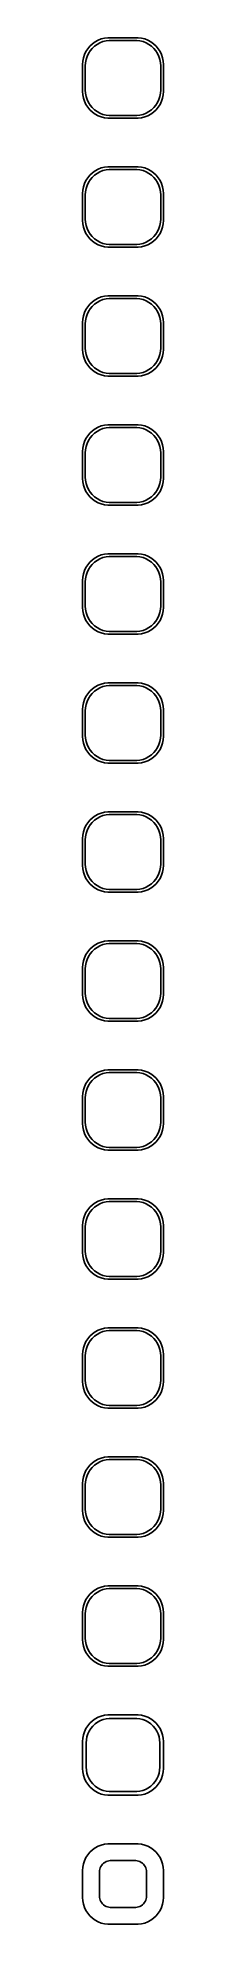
# Model space of a CAD drawing. Header units: metres. Extents: x -8 to 8, y 353 to 703.
import ezdxf

# ---------------------------------------------------------------- set-up
doc = ezdxf.new("R2010")
doc.units = ezdxf.units.M

msp = doc.modelspace()

# ---------------------------------------------------------------- linework, layer by layer
for p, q in [((-5.68712, 702.353), (-6.14484, 701.923)), ((-5.17912, 702.722), (-5.68712, 702.353)), ((-5.27776, 701.91), (-4.79517, 702.261)), ((-4.62889, 703.024), (-5.17912, 702.722)), ((-4.79517, 702.261), (-4.27245, 702.548)), ((-4.04507, 703.255), (-4.62889, 703.024)), ((-4.27245, 702.548), (-3.71782, 702.768)), ((-3.4369, 703.411), (-4.04507, 703.255)), ((-3.71782, 702.768), (-3.14006, 702.916)), ((-2.81395, 703.49), (-3.4369, 703.411)), ((-3.14006, 702.916), (-2.54825, 702.991)), ((2.81395, 703.49), (-2.81395, 703.49)), ((-2.54825, 702.991), (2.54825, 702.991)), ((2.54825, 702.991), (3.14006, 702.916)), ((3.4369, 703.411), (2.81395, 703.49)), ((3.14006, 702.916), (3.71782, 702.768)), ((4.04507, 703.255), (3.4369, 703.411)), ((3.71782, 702.768), (4.27245, 702.548)), ((4.62889, 703.024), (4.04507, 703.255)), ((4.27245, 702.548), (4.79517, 702.261)), ((5.17912, 702.722), (4.62889, 703.024)), ((4.79517, 702.261), (5.27776, 701.91)), ((5.68712, 702.353), (5.17912, 702.722)), ((6.14484, 701.923), (5.68712, 702.353)), ((-7.46057, 699.127), (-7.5, 698.5)), ((-7.5, 698.5), (-7.5, 693.5)), ((-7.34291, 699.743), (-7.46057, 699.127)), ((-7.14888, 700.341), (-7.34291, 699.743)), ((-6.88153, 700.909), (-7.14888, 700.341)), ((-7, 698.25), (-6.96254, 698.845)), ((-6.96254, 698.845), (-6.85077, 699.431)), ((-6.54507, 701.439), (-6.88153, 700.909)), ((-6.85077, 699.431), (-6.66643, 699.999)), ((-6.66643, 699.999), (-6.41245, 700.538)), ((-6.14484, 701.923), (-6.54507, 701.439)), ((-6.41245, 700.538), (-6.09282, 701.042)), ((-6.09282, 701.042), (-5.7126, 701.502)), ((-5.7126, 701.502), (-5.27776, 701.91)), ((5.27776, 701.91), (5.7126, 701.502)), ((5.7126, 701.502), (6.09282, 701.042)), ((6.09282, 701.042), (6.41245, 700.538)), ((6.54507, 701.439), (6.14484, 701.923)), ((6.41245, 700.538), (6.66643, 699.999)), ((6.88153, 700.909), (6.54507, 701.439)), ((6.66643, 699.999), (6.85077, 699.431)), ((6.85077, 699.431), (6.96254, 698.845)), ((7.14888, 700.341), (6.88153, 700.909)), ((6.96254, 698.845), (7, 698.25)), ((7.34291, 699.743), (7.14888, 700.341)), ((7.46057, 699.127), (7.34291, 699.743)), ((7.5, 698.5), (7.46057, 699.127)), ((7.5, 693.5), (7.5, 698.5)), ((-7, 693.75), (-7, 698.25)), ((7, 698.25), (7, 693.75)), ((-7.5, 693.5), (-7.46057, 692.873)), ((-7.46057, 692.873), (-7.34291, 692.257)), ((-7.34291, 692.257), (-7.14888, 691.659)), ((-7.14888, 691.659), (-6.88153, 691.091)), ((-6.96254, 693.155), (-7, 693.75)), ((-6.85077, 692.569), (-6.96254, 693.155)), ((-6.66643, 692.001), (-6.85077, 692.569)), ((-6.41245, 691.462), (-6.66643, 692.001)), ((-6.09282, 690.958), (-6.41245, 691.462)), ((6.41245, 691.462), (6.09282, 690.958)), ((6.66643, 692.001), (6.41245, 691.462)), ((6.85077, 692.569), (6.66643, 692.001)), ((6.96254, 693.155), (6.85077, 692.569)), ((6.88153, 691.091), (7.14888, 691.659)), ((7, 693.75), (6.96254, 693.155)), ((7.14888, 691.659), (7.34291, 692.257)), ((7.34291, 692.257), (7.46057, 692.873)), ((7.46057, 692.873), (7.5, 693.5)), ((-6.88153, 691.091), (-6.54507, 690.561)), ((-6.54507, 690.561), (-6.14484, 690.077)), ((-6.14484, 690.077), (-5.68712, 689.647)), ((-5.7126, 690.498), (-6.09282, 690.958)), ((-5.27776, 690.09), (-5.7126, 690.498)), ((-5.68712, 689.647), (-5.17912, 689.278)), ((-4.79517, 689.739), (-5.27776, 690.09)), ((-5.17912, 689.278), (-4.62889, 688.976)), ((-4.27245, 689.452), (-4.79517, 689.739)), ((-4.62889, 688.976), (-4.04507, 688.745)), ((-3.71782, 689.232), (-4.27245, 689.452)), ((-4.04507, 688.745), (-3.4369, 688.589)), ((-3.14006, 689.084), (-3.71782, 689.232)), ((-3.4369, 688.589), (-2.81395, 688.51)), ((-2.54825, 689.009), (-3.14006, 689.084)), ((-2.81395, 688.51), (2.81395, 688.51)), ((2.54825, 689.009), (-2.54825, 689.009)), ((3.14006, 689.084), (2.54825, 689.009)), ((2.81395, 688.51), (3.4369, 688.589)), ((3.71782, 689.232), (3.14006, 689.084)), ((3.4369, 688.589), (4.04507, 688.745)), ((4.27245, 689.452), (3.71782, 689.232)), ((4.04507, 688.745), (4.62889, 688.976)), ((4.79517, 689.739), (4.27245, 689.452)), ((4.62889, 688.976), (5.17912, 689.278)), ((5.27776, 690.09), (4.79517, 689.739)), ((5.17912, 689.278), (5.68712, 689.647)), ((5.7126, 690.498), (5.27776, 690.09)), ((5.68712, 689.647), (6.14484, 690.077)), ((6.09282, 690.958), (5.7126, 690.498)), ((6.14484, 690.077), (6.54507, 690.561)), ((6.54507, 690.561), (6.88153, 691.091)), ((-6.54507, 677.439), (-6.88153, 676.909)), ((-6.14484, 677.923), (-6.54507, 677.439)), ((-5.68712, 678.353), (-6.14484, 677.923)), ((-6.09282, 677.042), (-5.7126, 677.502)), ((-5.7126, 677.502), (-5.27776, 677.91)), ((-5.17912, 678.722), (-5.68712, 678.353)), ((-5.27776, 677.91), (-4.79517, 678.261)), ((-4.62889, 679.024), (-5.17912, 678.722)), ((-4.79517, 678.261), (-4.27245, 678.548)), ((-4.04507, 679.255), (-4.62889, 679.024)), ((-4.27245, 678.548), (-3.71782, 678.768)), ((-3.4369, 679.411), (-4.04507, 679.255)), ((-3.71782, 678.768), (-3.14006, 678.916)), ((-2.81395, 679.49), (-3.4369, 679.411)), ((-3.14006, 678.916), (-2.54825, 678.991)), ((2.81395, 679.49), (-2.81395, 679.49)), ((-2.54825, 678.991), (2.54825, 678.991)), ((2.54825, 678.991), (3.14006, 678.916)), ((3.4369, 679.411), (2.81395, 679.49)), ((3.14006, 678.916), (3.71782, 678.768)), ((4.04507, 679.255), (3.4369, 679.411)), ((3.71782, 678.768), (4.27245, 678.548)), ((4.62889, 679.024), (4.04507, 679.255)), ((4.27245, 678.548), (4.79517, 678.261)), ((5.17912, 678.722), (4.62889, 679.024)), ((4.79517, 678.261), (5.27776, 677.91)), ((5.68712, 678.353), (5.17912, 678.722)), ((5.27776, 677.91), (5.7126, 677.502)), ((6.14484, 677.923), (5.68712, 678.353)), ((5.7126, 677.502), (6.09282, 677.042)), ((6.54507, 677.439), (6.14484, 677.923)), ((6.88153, 676.909), (6.54507, 677.439)), ((-7.46057, 675.127), (-7.5, 674.5)), ((-7.5, 674.5), (-7.5, 669.5)), ((-7.34291, 675.743), (-7.46057, 675.127)), ((-7.14888, 676.341), (-7.34291, 675.743)), ((-6.88153, 676.909), (-7.14888, 676.341)), ((-7, 674.25), (-6.96254, 674.845)), ((-7, 669.75), (-7, 674.25)), ((-6.96254, 674.845), (-6.85077, 675.431)), ((-6.85077, 675.431), (-6.66643, 675.999)), ((-6.66643, 675.999), (-6.41245, 676.538)), ((-6.41245, 676.538), (-6.09282, 677.042)), ((6.09282, 677.042), (6.41245, 676.538)), ((6.41245, 676.538), (6.66643, 675.999)), ((6.66643, 675.999), (6.85077, 675.431)), ((6.85077, 675.431), (6.96254, 674.845)), ((7.14888, 676.341), (6.88153, 676.909)), ((6.96254, 674.845), (7, 674.25)), ((7, 674.25), (7, 669.75)), ((7.34291, 675.743), (7.14888, 676.341)), ((7.46057, 675.127), (7.34291, 675.743)), ((7.5, 674.5), (7.46057, 675.127)), ((7.5, 669.5), (7.5, 674.5)), ((-7.5, 669.5), (-7.46057, 668.873)), ((-7.46057, 668.873), (-7.34291, 668.257)), ((-7.34291, 668.257), (-7.14888, 667.659)), ((-7.14888, 667.659), (-6.88153, 667.091)), ((-6.96254, 669.155), (-7, 669.75)), ((-6.85077, 668.569), (-6.96254, 669.155)), ((-6.88153, 667.091), (-6.54507, 666.561)), ((-6.66643, 668.001), (-6.85077, 668.569)), ((-6.41245, 667.462), (-6.66643, 668.001)), ((-6.09282, 666.958), (-6.41245, 667.462)), ((-5.7126, 666.498), (-6.09282, 666.958)), ((6.09282, 666.958), (5.7126, 666.498)), ((6.41245, 667.462), (6.09282, 666.958)), ((6.66643, 668.001), (6.41245, 667.462)), ((6.54507, 666.561), (6.88153, 667.091)), ((6.85077, 668.569), (6.66643, 668.001)), ((6.96254, 669.155), (6.85077, 668.569)), ((6.88153, 667.091), (7.14888, 667.659)), ((7, 669.75), (6.96254, 669.155)), ((7.14888, 667.659), (7.34291, 668.257)), ((7.34291, 668.257), (7.46057, 668.873)), ((7.46057, 668.873), (7.5, 669.5)), ((-6.54507, 666.561), (-6.14484, 666.077)), ((-6.14484, 666.077), (-5.68712, 665.647)), ((-5.27776, 666.09), (-5.7126, 666.498)), ((-5.68712, 665.647), (-5.17912, 665.278)), ((-4.79517, 665.739), (-5.27776, 666.09)), ((-5.17912, 665.278), (-4.62889, 664.976)), ((-4.27245, 665.452), (-4.79517, 665.739)), ((-4.62889, 664.976), (-4.04507, 664.745)), ((-3.71782, 665.232), (-4.27245, 665.452)), ((-4.04507, 664.745), (-3.4369, 664.589)), ((-3.14006, 665.084), (-3.71782, 665.232)), ((-3.4369, 664.589), (-2.81395, 664.51)), ((-2.54825, 665.009), (-3.14006, 665.084)), ((-2.81395, 664.51), (2.81395, 664.51)), ((2.54825, 665.009), (-2.54825, 665.009)), ((3.14006, 665.084), (2.54825, 665.009)), ((2.81395, 664.51), (3.4369, 664.589)), ((3.71782, 665.232), (3.14006, 665.084)), ((3.4369, 664.589), (4.04507, 664.745)), ((4.27245, 665.452), (3.71782, 665.232)), ((4.04507, 664.745), (4.62889, 664.976)), ((4.79517, 665.739), (4.27245, 665.452)), ((4.62889, 664.976), (5.17912, 665.278)), ((5.27776, 666.09), (4.79517, 665.739)), ((5.17912, 665.278), (5.68712, 665.647)), ((5.7126, 666.498), (5.27776, 666.09)), ((5.68712, 665.647), (6.14484, 666.077)), ((6.14484, 666.077), (6.54507, 666.561)), ((-6.88153, 652.909), (-7.14888, 652.341)), ((-6.54507, 653.439), (-6.88153, 652.909)), ((-6.14484, 653.923), (-6.54507, 653.439)), ((-6.41245, 652.538), (-6.09282, 653.042)), ((-5.68712, 654.353), (-6.14484, 653.923)), ((-6.09282, 653.042), (-5.7126, 653.502)), ((-5.7126, 653.502), (-5.27776, 653.91)), ((-5.17912, 654.722), (-5.68712, 654.353)), ((-5.27776, 653.91), (-4.79517, 654.261)), ((-4.62889, 655.024), (-5.17912, 654.722)), ((-4.79517, 654.261), (-4.27245, 654.548)), ((-4.04507, 655.255), (-4.62889, 655.024)), ((-4.27245, 654.548), (-3.71782, 654.768)), ((-3.4369, 655.411), (-4.04507, 655.255)), ((-3.71782, 654.768), (-3.14006, 654.916)), ((-2.81395, 655.49), (-3.4369, 655.411)), ((-3.14006, 654.916), (-2.54825, 654.991)), ((2.81395, 655.49), (-2.81395, 655.49)), ((-2.54825, 654.991), (2.54825, 654.991)), ((2.54825, 654.991), (3.14006, 654.916)), ((3.4369, 655.411), (2.81395, 655.49)), ((3.14006, 654.916), (3.71782, 654.768)), ((4.04507, 655.255), (3.4369, 655.411)), ((3.71782, 654.768), (4.27245, 654.548)), ((4.62889, 655.024), (4.04507, 655.255)), ((4.27245, 654.548), (4.79517, 654.261)), ((5.17912, 654.722), (4.62889, 655.024)), ((4.79517, 654.261), (5.27776, 653.91)), ((5.68712, 654.353), (5.17912, 654.722)), ((5.27776, 653.91), (5.7126, 653.502)), ((6.14484, 653.923), (5.68712, 654.353)), ((5.7126, 653.502), (6.09282, 653.042)), ((6.09282, 653.042), (6.41245, 652.538)), ((6.54507, 653.439), (6.14484, 653.923)), ((6.88153, 652.909), (6.54507, 653.439)), ((7.14888, 652.341), (6.88153, 652.909)), ((-7.46057, 651.127), (-7.5, 650.5)), ((-7.5, 650.5), (-7.5, 645.5)), ((-7.34291, 651.743), (-7.46057, 651.127)), ((-7.14888, 652.341), (-7.34291, 651.743)), ((-7, 650.25), (-6.96254, 650.845)), ((-7, 645.75), (-7, 650.25)), ((-6.96254, 650.845), (-6.85077, 651.431)), ((-6.85077, 651.431), (-6.66643, 651.999)), ((-6.66643, 651.999), (-6.41245, 652.538)), ((6.41245, 652.538), (6.66643, 651.999)), ((6.66643, 651.999), (6.85077, 651.431)), ((6.85077, 651.431), (6.96254, 650.845)), ((6.96254, 650.845), (7, 650.25)), ((7, 650.25), (7, 645.75)), ((7.34291, 651.743), (7.14888, 652.341)), ((7.46057, 651.127), (7.34291, 651.743)), ((7.5, 650.5), (7.46057, 651.127)), ((7.5, 645.5), (7.5, 650.5)), ((-7.5, 645.5), (-7.46057, 644.873)), ((-7.46057, 644.873), (-7.34291, 644.257)), ((-7.34291, 644.257), (-7.14888, 643.659)), ((-7.14888, 643.659), (-6.88153, 643.091)), ((-6.96254, 645.155), (-7, 645.75)), ((-6.85077, 644.569), (-6.96254, 645.155)), ((-6.88153, 643.091), (-6.54507, 642.561)), ((-6.66643, 644.001), (-6.85077, 644.569)), ((-6.41245, 643.462), (-6.66643, 644.001)), ((-6.54507, 642.561), (-6.14484, 642.077)), ((-6.09282, 642.958), (-6.41245, 643.462)), ((-5.7126, 642.498), (-6.09282, 642.958)), ((-5.27776, 642.09), (-5.7126, 642.498)), ((5.7126, 642.498), (5.27776, 642.09)), ((6.09282, 642.958), (5.7126, 642.498)), ((6.41245, 643.462), (6.09282, 642.958)), ((6.14484, 642.077), (6.54507, 642.561)), ((6.66643, 644.001), (6.41245, 643.462)), ((6.54507, 642.561), (6.88153, 643.091)), ((6.85077, 644.569), (6.66643, 644.001)), ((6.96254, 645.155), (6.85077, 644.569)), ((6.88153, 643.091), (7.14888, 643.659)), ((7, 645.75), (6.96254, 645.155)), ((7.14888, 643.659), (7.34291, 644.257)), ((7.34291, 644.257), (7.46057, 644.873)), ((7.46057, 644.873), (7.5, 645.5)), ((-6.14484, 642.077), (-5.68712, 641.647)), ((-5.68712, 641.647), (-5.17912, 641.278)), ((-4.79517, 641.739), (-5.27776, 642.09)), ((-5.17912, 641.278), (-4.62889, 640.976)), ((-4.27245, 641.452), (-4.79517, 641.739)), ((-4.62889, 640.976), (-4.04507, 640.745)), ((-3.71782, 641.232), (-4.27245, 641.452)), ((-4.04507, 640.745), (-3.4369, 640.589)), ((-3.14006, 641.084), (-3.71782, 641.232)), ((-3.4369, 640.589), (-2.81395, 640.51)), ((-2.54825, 641.009), (-3.14006, 641.084)), ((-2.81395, 640.51), (2.81395, 640.51)), ((2.54825, 641.009), (-2.54825, 641.009)), ((3.14006, 641.084), (2.54825, 641.009)), ((2.81395, 640.51), (3.4369, 640.589)), ((3.71782, 641.232), (3.14006, 641.084)), ((3.4369, 640.589), (4.04507, 640.745)), ((4.27245, 641.452), (3.71782, 641.232)), ((4.04507, 640.745), (4.62889, 640.976)), ((4.79517, 641.739), (4.27245, 641.452)), ((4.62889, 640.976), (5.17912, 641.278)), ((5.27776, 642.09), (4.79517, 641.739)), ((5.17912, 641.278), (5.68712, 641.647)), ((5.68712, 641.647), (6.14484, 642.077)), ((-7.14888, 628.341), (-7.34291, 627.743)), ((-6.88153, 628.909), (-7.14888, 628.341)), ((-6.54507, 629.439), (-6.88153, 628.909)), ((-6.66643, 627.999), (-6.41245, 628.538)), ((-6.14484, 629.923), (-6.54507, 629.439)), ((-6.41245, 628.538), (-6.09282, 629.042)), ((-5.68712, 630.353), (-6.14484, 629.923)), ((-6.09282, 629.042), (-5.7126, 629.502)), ((-5.7126, 629.502), (-5.27776, 629.91)), ((-5.17912, 630.722), (-5.68712, 630.353)), ((-5.27776, 629.91), (-4.79517, 630.261)), ((-4.62889, 631.024), (-5.17912, 630.722)), ((-4.79517, 630.261), (-4.27245, 630.548)), ((-4.04507, 631.255), (-4.62889, 631.024)), ((-4.27245, 630.548), (-3.71782, 630.768)), ((-3.4369, 631.411), (-4.04507, 631.255)), ((-3.71782, 630.768), (-3.14006, 630.916)), ((-2.81395, 631.49), (-3.4369, 631.411)), ((-3.14006, 630.916), (-2.54825, 630.991)), ((2.81395, 631.49), (-2.81395, 631.49)), ((-2.54825, 630.991), (2.54825, 630.991)), ((2.54825, 630.991), (3.14006, 630.916)), ((3.4369, 631.411), (2.81395, 631.49)), ((3.14006, 630.916), (3.71782, 630.768)), ((4.04507, 631.255), (3.4369, 631.411)), ((3.71782, 630.768), (4.27245, 630.548)), ((4.62889, 631.024), (4.04507, 631.255)), ((4.27245, 630.548), (4.79517, 630.261)), ((5.17912, 630.722), (4.62889, 631.024)), ((4.79517, 630.261), (5.27776, 629.91)), ((5.68712, 630.353), (5.17912, 630.722)), ((5.27776, 629.91), (5.7126, 629.502)), ((6.14484, 629.923), (5.68712, 630.353)), ((5.7126, 629.502), (6.09282, 629.042)), ((6.09282, 629.042), (6.41245, 628.538)), ((6.54507, 629.439), (6.14484, 629.923)), ((6.41245, 628.538), (6.66643, 627.999)), ((6.88153, 628.909), (6.54507, 629.439)), ((7.14888, 628.341), (6.88153, 628.909)), ((7.34291, 627.743), (7.14888, 628.341)), ((-7.46057, 627.127), (-7.5, 626.5)), ((-7.5, 626.5), (-7.5, 621.5)), ((-7.34291, 627.743), (-7.46057, 627.127)), ((-7, 626.25), (-6.96254, 626.845)), ((-7, 621.75), (-7, 626.25)), ((-6.96254, 626.845), (-6.85077, 627.431)), ((-6.85077, 627.431), (-6.66643, 627.999)), ((6.66643, 627.999), (6.85077, 627.431)), ((6.85077, 627.431), (6.96254, 626.845)), ((6.96254, 626.845), (7, 626.25)), ((7, 626.25), (7, 621.75)), ((7.46057, 627.127), (7.34291, 627.743)), ((7.5, 626.5), (7.46057, 627.127)), ((7.5, 621.5), (7.5, 626.5)), ((-7.5, 621.5), (-7.46057, 620.873)), ((-6.96254, 621.155), (-7, 621.75)), ((7, 621.75), (6.96254, 621.155)), ((7.46057, 620.873), (7.5, 621.5)), ((-7.46057, 620.873), (-7.34291, 620.257)), ((-7.34291, 620.257), (-7.14888, 619.659)), ((-7.14888, 619.659), (-6.88153, 619.091)), ((-6.85077, 620.569), (-6.96254, 621.155)), ((-6.88153, 619.091), (-6.54507, 618.561)), ((-6.66643, 620.001), (-6.85077, 620.569)), ((-6.41245, 619.462), (-6.66643, 620.001)), ((-6.54507, 618.561), (-6.14484, 618.077)), ((-6.09282, 618.958), (-6.41245, 619.462)), ((-6.14484, 618.077), (-5.68712, 617.647)), ((-5.7126, 618.498), (-6.09282, 618.958)), ((-5.27776, 618.09), (-5.7126, 618.498)), ((-4.79517, 617.739), (-5.27776, 618.09)), ((-4.27245, 617.452), (-4.79517, 617.739)), ((4.79517, 617.739), (4.27245, 617.452)), ((5.27776, 618.09), (4.79517, 617.739)), ((5.7126, 618.498), (5.27776, 618.09)), ((5.68712, 617.647), (6.14484, 618.077)), ((6.09282, 618.958), (5.7126, 618.498)), ((6.41245, 619.462), (6.09282, 618.958)), ((6.14484, 618.077), (6.54507, 618.561)), ((6.66643, 620.001), (6.41245, 619.462)), ((6.54507, 618.561), (6.88153, 619.091)), ((6.85077, 620.569), (6.66643, 620.001)), ((6.96254, 621.155), (6.85077, 620.569)), ((6.88153, 619.091), (7.14888, 619.659)), ((7.14888, 619.659), (7.34291, 620.257)), ((7.34291, 620.257), (7.46057, 620.873)), ((-5.68712, 617.647), (-5.17912, 617.278)), ((-5.17912, 617.278), (-4.62889, 616.976)), ((-4.62889, 616.976), (-4.04507, 616.745)), ((-3.71782, 617.232), (-4.27245, 617.452)), ((-4.04507, 616.745), (-3.4369, 616.589)), ((-3.14006, 617.084), (-3.71782, 617.232)), ((-3.4369, 616.589), (-2.81395, 616.51)), ((-2.54825, 617.009), (-3.14006, 617.084)), ((-2.81395, 616.51), (2.81395, 616.51)), ((2.54825, 617.009), (-2.54825, 617.009)), ((3.14006, 617.084), (2.54825, 617.009)), ((2.81395, 616.51), (3.4369, 616.589)), ((3.71782, 617.232), (3.14006, 617.084)), ((3.4369, 616.589), (4.04507, 616.745)), ((4.27245, 617.452), (3.71782, 617.232)), ((4.04507, 616.745), (4.62889, 616.976)), ((4.62889, 616.976), (5.17912, 617.278)), ((5.17912, 617.278), (5.68712, 617.647)), ((-4.04507, 607.255), (-4.62889, 607.024)), ((-3.4369, 607.411), (-4.04507, 607.255)), ((-2.81395, 607.49), (-3.4369, 607.411)), ((2.81395, 607.49), (-2.81395, 607.49)), ((3.4369, 607.411), (2.81395, 607.49)), ((4.04507, 607.255), (3.4369, 607.411)), ((4.62889, 607.024), (4.04507, 607.255)), ((-7.34291, 603.743), (-7.46057, 603.127)), ((-7.14888, 604.341), (-7.34291, 603.743)), ((-6.88153, 604.909), (-7.14888, 604.341)), ((-6.54507, 605.439), (-6.88153, 604.909)), ((-6.85077, 603.431), (-6.66643, 603.999)), ((-6.66643, 603.999), (-6.41245, 604.538)), ((-6.14484, 605.923), (-6.54507, 605.439)), ((-6.41245, 604.538), (-6.09282, 605.042)), ((-5.68712, 606.353), (-6.14484, 605.923)), ((-6.09282, 605.042), (-5.7126, 605.502)), ((-5.7126, 605.502), (-5.27776, 605.91)), ((-5.17912, 606.722), (-5.68712, 606.353)), ((-5.27776, 605.91), (-4.79517, 606.261)), ((-4.62889, 607.024), (-5.17912, 606.722)), ((-4.79517, 606.261), (-4.27245, 606.548)), ((-4.27245, 606.548), (-3.71782, 606.768)), ((-3.71782, 606.768), (-3.14006, 606.916)), ((-3.14006, 606.916), (-2.54825, 606.991)), ((-2.54825, 606.991), (2.54825, 606.991)), ((2.54825, 606.991), (3.14006, 606.916)), ((3.14006, 606.916), (3.71782, 606.768)), ((3.71782, 606.768), (4.27245, 606.548)), ((4.27245, 606.548), (4.79517, 606.261)), ((5.17912, 606.722), (4.62889, 607.024)), ((4.79517, 606.261), (5.27776, 605.91)), ((5.68712, 606.353), (5.17912, 606.722)), ((5.27776, 605.91), (5.7126, 605.502)), ((6.14484, 605.923), (5.68712, 606.353)), ((5.7126, 605.502), (6.09282, 605.042)), ((6.09282, 605.042), (6.41245, 604.538)), ((6.54507, 605.439), (6.14484, 605.923)), ((6.41245, 604.538), (6.66643, 603.999)), ((6.88153, 604.909), (6.54507, 605.439)), ((6.66643, 603.999), (6.85077, 603.431)), ((7.14888, 604.341), (6.88153, 604.909)), ((7.34291, 603.743), (7.14888, 604.341)), ((7.46057, 603.127), (7.34291, 603.743)), ((-7.46057, 603.127), (-7.5, 602.5)), ((-7.5, 602.5), (-7.5, 597.5)), ((-7, 602.25), (-6.96254, 602.845)), ((-7, 597.75), (-7, 602.25)), ((-6.96254, 602.845), (-6.85077, 603.431)), ((6.85077, 603.431), (6.96254, 602.845)), ((6.96254, 602.845), (7, 602.25)), ((7, 602.25), (7, 597.75)), ((7.5, 602.5), (7.46057, 603.127)), ((7.5, 597.5), (7.5, 602.5)), ((-7.5, 597.5), (-7.46057, 596.873)), ((-7.46057, 596.873), (-7.34291, 596.257)), ((-6.96254, 597.155), (-7, 597.75)), ((-6.85077, 596.569), (-6.96254, 597.155)), ((6.96254, 597.155), (6.85077, 596.569)), ((7, 597.75), (6.96254, 597.155)), ((7.34291, 596.257), (7.46057, 596.873)), ((7.46057, 596.873), (7.5, 597.5)), ((-7.34291, 596.257), (-7.14888, 595.659)), ((-7.14888, 595.659), (-6.88153, 595.091)), ((-6.88153, 595.091), (-6.54507, 594.561)), ((-6.66643, 596.001), (-6.85077, 596.569)), ((-6.41245, 595.462), (-6.66643, 596.001)), ((-6.54507, 594.561), (-6.14484, 594.077)), ((-6.09282, 594.958), (-6.41245, 595.462)), ((-6.14484, 594.077), (-5.68712, 593.647)), ((-5.7126, 594.498), (-6.09282, 594.958)), ((-5.27776, 594.09), (-5.7126, 594.498)), ((-5.68712, 593.647), (-5.17912, 593.278)), ((-4.79517, 593.739), (-5.27776, 594.09)), ((-5.17912, 593.278), (-4.62889, 592.976)), ((-4.27245, 593.452), (-4.79517, 593.739)), ((-3.71782, 593.232), (-4.27245, 593.452)), ((-3.14006, 593.084), (-3.71782, 593.232)), ((3.71782, 593.232), (3.14006, 593.084)), ((4.27245, 593.452), (3.71782, 593.232)), ((4.79517, 593.739), (4.27245, 593.452)), ((4.62889, 592.976), (5.17912, 593.278)), ((5.27776, 594.09), (4.79517, 593.739)), ((5.17912, 593.278), (5.68712, 593.647)), ((5.7126, 594.498), (5.27776, 594.09)), ((5.68712, 593.647), (6.14484, 594.077)), ((6.09282, 594.958), (5.7126, 594.498)), ((6.41245, 595.462), (6.09282, 594.958)), ((6.14484, 594.077), (6.54507, 594.561)), ((6.66643, 596.001), (6.41245, 595.462)), ((6.54507, 594.561), (6.88153, 595.091)), ((6.85077, 596.569), (6.66643, 596.001)), ((6.88153, 595.091), (7.14888, 595.659)), ((7.14888, 595.659), (7.34291, 596.257)), ((-4.62889, 592.976), (-4.04507, 592.745)), ((-4.04507, 592.745), (-3.4369, 592.589)), ((-3.4369, 592.589), (-2.81395, 592.51)), ((-2.54825, 593.009), (-3.14006, 593.084)), ((-2.81395, 592.51), (2.81395, 592.51)), ((2.54825, 593.009), (-2.54825, 593.009)), ((3.14006, 593.084), (2.54825, 593.009)), ((2.81395, 592.51), (3.4369, 592.589)), ((3.4369, 592.589), (4.04507, 592.745)), ((4.04507, 592.745), (4.62889, 592.976)), ((-5.17912, 582.722), (-5.68712, 582.353)), ((-4.62889, 583.024), (-5.17912, 582.722)), ((-4.04507, 583.255), (-4.62889, 583.024)), ((-4.27245, 582.548), (-3.71782, 582.768)), ((-3.4369, 583.411), (-4.04507, 583.255)), ((-3.71782, 582.768), (-3.14006, 582.916)), ((-2.81395, 583.49), (-3.4369, 583.411)), ((-3.14006, 582.916), (-2.54825, 582.991)), ((2.81395, 583.49), (-2.81395, 583.49)), ((-2.54825, 582.991), (2.54825, 582.991)), ((2.54825, 582.991), (3.14006, 582.916)), ((3.4369, 583.411), (2.81395, 583.49)), ((3.14006, 582.916), (3.71782, 582.768)), ((4.04507, 583.255), (3.4369, 583.411)), ((3.71782, 582.768), (4.27245, 582.548)), ((4.62889, 583.024), (4.04507, 583.255)), ((5.17912, 582.722), (4.62889, 583.024)), ((5.68712, 582.353), (5.17912, 582.722)), ((-7.46057, 579.127), (-7.5, 578.5)), ((-7.34291, 579.743), (-7.46057, 579.127)), ((-7.14888, 580.341), (-7.34291, 579.743)), ((-6.88153, 580.909), (-7.14888, 580.341)), ((-6.96254, 578.845), (-6.85077, 579.431)), ((-6.54507, 581.439), (-6.88153, 580.909)), ((-6.85077, 579.431), (-6.66643, 579.999)), ((-6.66643, 579.999), (-6.41245, 580.538)), ((-6.14484, 581.923), (-6.54507, 581.439)), ((-6.41245, 580.538), (-6.09282, 581.042)), ((-5.68712, 582.353), (-6.14484, 581.923)), ((-6.09282, 581.042), (-5.7126, 581.502)), ((-5.7126, 581.502), (-5.27776, 581.91)), ((-5.27776, 581.91), (-4.79517, 582.261)), ((-4.79517, 582.261), (-4.27245, 582.548)), ((4.27245, 582.548), (4.79517, 582.261)), ((4.79517, 582.261), (5.27776, 581.91)), ((5.27776, 581.91), (5.7126, 581.502)), ((6.14484, 581.923), (5.68712, 582.353)), ((5.7126, 581.502), (6.09282, 581.042)), ((6.09282, 581.042), (6.41245, 580.538)), ((6.54507, 581.439), (6.14484, 581.923)), ((6.41245, 580.538), (6.66643, 579.999)), ((6.88153, 580.909), (6.54507, 581.439)), ((6.66643, 579.999), (6.85077, 579.431)), ((6.85077, 579.431), (6.96254, 578.845)), ((7.14888, 580.341), (6.88153, 580.909)), ((7.34291, 579.743), (7.14888, 580.341)), ((7.46057, 579.127), (7.34291, 579.743)), ((7.5, 578.5), (7.46057, 579.127)), ((-7.5, 578.5), (-7.5, 573.5)), ((-7, 578.25), (-6.96254, 578.845)), ((-7, 573.75), (-7, 578.25)), ((6.96254, 578.845), (7, 578.25)), ((7, 578.25), (7, 573.75)), ((7.5, 573.5), (7.5, 578.5)), ((-7.5, 573.5), (-7.46057, 572.873)), ((-7.46057, 572.873), (-7.34291, 572.257)), ((-7.34291, 572.257), (-7.14888, 571.659)), ((-6.96254, 573.155), (-7, 573.75)), ((-6.85077, 572.569), (-6.96254, 573.155)), ((-6.66643, 572.001), (-6.85077, 572.569)), ((6.85077, 572.569), (6.66643, 572.001)), ((6.96254, 573.155), (6.85077, 572.569)), ((7, 573.75), (6.96254, 573.155)), ((7.14888, 571.659), (7.34291, 572.257)), ((7.34291, 572.257), (7.46057, 572.873)), ((7.46057, 572.873), (7.5, 573.5)), ((-7.14888, 571.659), (-6.88153, 571.091)), ((-6.88153, 571.091), (-6.54507, 570.561)), ((-6.41245, 571.462), (-6.66643, 572.001)), ((-6.54507, 570.561), (-6.14484, 570.077)), ((-6.09282, 570.958), (-6.41245, 571.462)), ((-6.14484, 570.077), (-5.68712, 569.647)), ((-5.7126, 570.498), (-6.09282, 570.958)), ((-5.27776, 570.09), (-5.7126, 570.498)), ((-5.68712, 569.647), (-5.17912, 569.278)), ((-4.79517, 569.739), (-5.27776, 570.09)), ((-5.17912, 569.278), (-4.62889, 568.976)), ((-4.27245, 569.452), (-4.79517, 569.739)), ((-4.62889, 568.976), (-4.04507, 568.745)), ((-3.71782, 569.232), (-4.27245, 569.452)), ((-4.04507, 568.745), (-3.4369, 568.589)), ((-3.14006, 569.084), (-3.71782, 569.232)), ((-3.4369, 568.589), (-2.81395, 568.51)), ((-2.54825, 569.009), (-3.14006, 569.084)), ((2.54825, 569.009), (-2.54825, 569.009)), ((3.14006, 569.084), (2.54825, 569.009)), ((2.81395, 568.51), (3.4369, 568.589)), ((3.71782, 569.232), (3.14006, 569.084)), ((3.4369, 568.589), (4.04507, 568.745)), ((4.27245, 569.452), (3.71782, 569.232)), ((4.04507, 568.745), (4.62889, 568.976)), ((4.79517, 569.739), (4.27245, 569.452)), ((4.62889, 568.976), (5.17912, 569.278)), ((5.27776, 570.09), (4.79517, 569.739)), ((5.17912, 569.278), (5.68712, 569.647)), ((5.7126, 570.498), (5.27776, 570.09)), ((5.68712, 569.647), (6.14484, 570.077)), ((6.09282, 570.958), (5.7126, 570.498)), ((6.41245, 571.462), (6.09282, 570.958)), ((6.14484, 570.077), (6.54507, 570.561)), ((6.66643, 572.001), (6.41245, 571.462)), ((6.54507, 570.561), (6.88153, 571.091)), ((6.88153, 571.091), (7.14888, 571.659)), ((-2.81395, 568.51), (2.81395, 568.51)), ((-5.68712, 558.353), (-6.14484, 557.923)), ((-5.17912, 558.722), (-5.68712, 558.353)), ((-5.27776, 557.91), (-4.79517, 558.261)), ((-4.62889, 559.024), (-5.17912, 558.722)), ((-4.79517, 558.261), (-4.27245, 558.548)), ((-4.04507, 559.255), (-4.62889, 559.024)), ((-4.27245, 558.548), (-3.71782, 558.768)), ((-3.4369, 559.411), (-4.04507, 559.255)), ((-3.71782, 558.768), (-3.14006, 558.916)), ((-2.81395, 559.49), (-3.4369, 559.411)), ((-3.14006, 558.916), (-2.54825, 558.991)), ((2.81395, 559.49), (-2.81395, 559.49)), ((-2.54825, 558.991), (2.54825, 558.991)), ((2.54825, 558.991), (3.14006, 558.916)), ((3.4369, 559.411), (2.81395, 559.49)), ((3.14006, 558.916), (3.71782, 558.768)), ((4.04507, 559.255), (3.4369, 559.411)), ((3.71782, 558.768), (4.27245, 558.548)), ((4.62889, 559.024), (4.04507, 559.255)), ((4.27245, 558.548), (4.79517, 558.261)), ((5.17912, 558.722), (4.62889, 559.024)), ((4.79517, 558.261), (5.27776, 557.91)), ((5.68712, 558.353), (5.17912, 558.722)), ((6.14484, 557.923), (5.68712, 558.353)), ((-7.46057, 555.127), (-7.5, 554.5)), ((-7.34291, 555.743), (-7.46057, 555.127)), ((-7.14888, 556.341), (-7.34291, 555.743)), ((-6.88153, 556.909), (-7.14888, 556.341)), ((-7, 554.25), (-6.96254, 554.845)), ((-6.96254, 554.845), (-6.85077, 555.431)), ((-6.54507, 557.439), (-6.88153, 556.909)), ((-6.85077, 555.431), (-6.66643, 555.999)), ((-6.66643, 555.999), (-6.41245, 556.538)), ((-6.14484, 557.923), (-6.54507, 557.439)), ((-6.41245, 556.538), (-6.09282, 557.042)), ((-6.09282, 557.042), (-5.7126, 557.502)), ((-5.7126, 557.502), (-5.27776, 557.91)), ((5.27776, 557.91), (5.7126, 557.502)), ((5.7126, 557.502), (6.09282, 557.042)), ((6.09282, 557.042), (6.41245, 556.538)), ((6.54507, 557.439), (6.14484, 557.923)), ((6.41245, 556.538), (6.66643, 555.999)), ((6.88153, 556.909), (6.54507, 557.439)), ((6.66643, 555.999), (6.85077, 555.431)), ((6.85077, 555.431), (6.96254, 554.845)), ((7.14888, 556.341), (6.88153, 556.909)), ((6.96254, 554.845), (7, 554.25)), ((7.34291, 555.743), (7.14888, 556.341)), ((7.46057, 555.127), (7.34291, 555.743)), ((7.5, 554.5), (7.46057, 555.127)), ((-7.5, 554.5), (-7.5, 549.5)), ((-7, 549.75), (-7, 554.25)), ((7, 554.25), (7, 549.75)), ((7.5, 549.5), (7.5, 554.5)), ((-7.5, 549.5), (-7.46057, 548.873)), ((-7.46057, 548.873), (-7.34291, 548.257)), ((-7.34291, 548.257), (-7.14888, 547.659)), ((-7.14888, 547.659), (-6.88153, 547.091)), ((-6.96254, 549.155), (-7, 549.75)), ((-6.85077, 548.569), (-6.96254, 549.155)), ((-6.66643, 548.001), (-6.85077, 548.569)), ((-6.41245, 547.462), (-6.66643, 548.001)), ((6.66643, 548.001), (6.41245, 547.462)), ((6.85077, 548.569), (6.66643, 548.001)), ((6.96254, 549.155), (6.85077, 548.569)), ((6.88153, 547.091), (7.14888, 547.659)), ((7, 549.75), (6.96254, 549.155)), ((7.14888, 547.659), (7.34291, 548.257)), ((7.34291, 548.257), (7.46057, 548.873)), ((7.46057, 548.873), (7.5, 549.5)), ((-6.88153, 547.091), (-6.54507, 546.561)), ((-6.54507, 546.561), (-6.14484, 546.077)), ((-6.09282, 546.958), (-6.41245, 547.462)), ((-6.14484, 546.077), (-5.68712, 545.647)), ((-5.7126, 546.498), (-6.09282, 546.958)), ((-5.27776, 546.09), (-5.7126, 546.498)), ((-5.68712, 545.647), (-5.17912, 545.278)), ((-4.79517, 545.739), (-5.27776, 546.09)), ((-5.17912, 545.278), (-4.62889, 544.976)), ((-4.27245, 545.452), (-4.79517, 545.739)), ((-4.62889, 544.976), (-4.04507, 544.745)), ((-3.71782, 545.232), (-4.27245, 545.452)), ((-4.04507, 544.745), (-3.4369, 544.589)), ((-3.14006, 545.084), (-3.71782, 545.232)), ((-3.4369, 544.589), (-2.81395, 544.51)), ((-2.54825, 545.009), (-3.14006, 545.084)), ((-2.81395, 544.51), (2.81395, 544.51)), ((2.54825, 545.009), (-2.54825, 545.009)), ((3.14006, 545.084), (2.54825, 545.009)), ((2.81395, 544.51), (3.4369, 544.589)), ((3.71782, 545.232), (3.14006, 545.084)), ((3.4369, 544.589), (4.04507, 544.745)), ((4.27245, 545.452), (3.71782, 545.232)), ((4.04507, 544.745), (4.62889, 544.976)), ((4.79517, 545.739), (4.27245, 545.452)), ((4.62889, 544.976), (5.17912, 545.278)), ((5.27776, 546.09), (4.79517, 545.739)), ((5.17912, 545.278), (5.68712, 545.647)), ((5.7126, 546.498), (5.27776, 546.09)), ((5.68712, 545.647), (6.14484, 546.077)), ((6.09282, 546.958), (5.7126, 546.498)), ((6.41245, 547.462), (6.09282, 546.958)), ((6.14484, 546.077), (6.54507, 546.561)), ((6.54507, 546.561), (6.88153, 547.091)), ((-6.14484, 533.923), (-6.54507, 533.439)), ((-5.68712, 534.353), (-6.14484, 533.923)), ((-6.09282, 533.042), (-5.7126, 533.502)), ((-5.7126, 533.502), (-5.27776, 533.91)), ((-5.17912, 534.722), (-5.68712, 534.353)), ((-5.27776, 533.91), (-4.79517, 534.261)), ((-4.62889, 535.024), (-5.17912, 534.722)), ((-4.79517, 534.261), (-4.27245, 534.548)), ((-4.04507, 535.255), (-4.62889, 535.024)), ((-4.27245, 534.548), (-3.71782, 534.768)), ((-3.4369, 535.411), (-4.04507, 535.255)), ((-3.71782, 534.768), (-3.14006, 534.916)), ((-2.81395, 535.49), (-3.4369, 535.411)), ((-3.14006, 534.916), (-2.54825, 534.991)), ((2.81395, 535.49), (-2.81395, 535.49)), ((-2.54825, 534.991), (2.54825, 534.991)), ((2.54825, 534.991), (3.14006, 534.916)), ((3.4369, 535.411), (2.81395, 535.49)), ((3.14006, 534.916), (3.71782, 534.768)), ((4.04507, 535.255), (3.4369, 535.411)), ((3.71782, 534.768), (4.27245, 534.548)), ((4.62889, 535.024), (4.04507, 535.255)), ((4.27245, 534.548), (4.79517, 534.261)), ((5.17912, 534.722), (4.62889, 535.024)), ((4.79517, 534.261), (5.27776, 533.91)), ((5.68712, 534.353), (5.17912, 534.722)), ((5.27776, 533.91), (5.7126, 533.502)), ((6.14484, 533.923), (5.68712, 534.353)), ((5.7126, 533.502), (6.09282, 533.042)), ((6.54507, 533.439), (6.14484, 533.923)), ((-7.46057, 531.127), (-7.5, 530.5)), ((-7.5, 530.5), (-7.5, 525.5)), ((-7.34291, 531.743), (-7.46057, 531.127)), ((-7.14888, 532.341), (-7.34291, 531.743)), ((-6.88153, 532.909), (-7.14888, 532.341)), ((-7, 530.25), (-6.96254, 530.845)), ((-7, 525.75), (-7, 530.25)), ((-6.96254, 530.845), (-6.85077, 531.431)), ((-6.54507, 533.439), (-6.88153, 532.909)), ((-6.85077, 531.431), (-6.66643, 531.999)), ((-6.66643, 531.999), (-6.41245, 532.538)), ((-6.41245, 532.538), (-6.09282, 533.042)), ((6.09282, 533.042), (6.41245, 532.538)), ((6.41245, 532.538), (6.66643, 531.999)), ((6.88153, 532.909), (6.54507, 533.439)), ((6.66643, 531.999), (6.85077, 531.431)), ((6.85077, 531.431), (6.96254, 530.845)), ((7.14888, 532.341), (6.88153, 532.909)), ((6.96254, 530.845), (7, 530.25)), ((7, 530.25), (7, 525.75)), ((7.34291, 531.743), (7.14888, 532.341)), ((7.46057, 531.127), (7.34291, 531.743)), ((7.5, 530.5), (7.46057, 531.127)), ((7.5, 525.5), (7.5, 530.5)), ((-7.5, 525.5), (-7.46057, 524.873)), ((-7.46057, 524.873), (-7.34291, 524.257)), ((-7.34291, 524.257), (-7.14888, 523.659)), ((-7.14888, 523.659), (-6.88153, 523.091)), ((-6.96254, 525.155), (-7, 525.75)), ((-6.85077, 524.569), (-6.96254, 525.155)), ((-6.88153, 523.091), (-6.54507, 522.561)), ((-6.66643, 524.001), (-6.85077, 524.569)), ((-6.41245, 523.462), (-6.66643, 524.001)), ((-6.09282, 522.958), (-6.41245, 523.462)), ((6.41245, 523.462), (6.09282, 522.958)), ((6.66643, 524.001), (6.41245, 523.462)), ((6.54507, 522.561), (6.88153, 523.091)), ((6.85077, 524.569), (6.66643, 524.001)), ((6.96254, 525.155), (6.85077, 524.569)), ((6.88153, 523.091), (7.14888, 523.659)), ((7, 525.75), (6.96254, 525.155)), ((7.14888, 523.659), (7.34291, 524.257)), ((7.34291, 524.257), (7.46057, 524.873)), ((7.46057, 524.873), (7.5, 525.5)), ((-6.54507, 522.561), (-6.14484, 522.077)), ((-6.14484, 522.077), (-5.68712, 521.647)), ((-5.7126, 522.498), (-6.09282, 522.958)), ((-5.27776, 522.09), (-5.7126, 522.498)), ((-5.68712, 521.647), (-5.17912, 521.278)), ((-4.79517, 521.739), (-5.27776, 522.09)), ((-5.17912, 521.278), (-4.62889, 520.976)), ((-4.27245, 521.452), (-4.79517, 521.739)), ((-4.62889, 520.976), (-4.04507, 520.745)), ((-3.71782, 521.232), (-4.27245, 521.452)), ((-4.04507, 520.745), (-3.4369, 520.589)), ((-3.14006, 521.084), (-3.71782, 521.232)), ((-3.4369, 520.589), (-2.81395, 520.51)), ((-2.54825, 521.009), (-3.14006, 521.084)), ((-2.81395, 520.51), (2.81395, 520.51)), ((2.54825, 521.009), (-2.54825, 521.009)), ((3.14006, 521.084), (2.54825, 521.009)), ((2.81395, 520.51), (3.4369, 520.589)), ((3.71782, 521.232), (3.14006, 521.084)), ((3.4369, 520.589), (4.04507, 520.745)), ((4.27245, 521.452), (3.71782, 521.232)), ((4.04507, 520.745), (4.62889, 520.976)), ((4.79517, 521.739), (4.27245, 521.452)), ((4.62889, 520.976), (5.17912, 521.278)), ((5.27776, 522.09), (4.79517, 521.739)), ((5.17912, 521.278), (5.68712, 521.647)), ((5.7126, 522.498), (5.27776, 522.09)), ((5.68712, 521.647), (6.14484, 522.077)), ((6.09282, 522.958), (5.7126, 522.498)), ((6.14484, 522.077), (6.54507, 522.561)), ((-6.54507, 509.439), (-6.88153, 508.909)), ((-6.14484, 509.923), (-6.54507, 509.439)), ((-6.41245, 508.538), (-6.09282, 509.042)), ((-5.68712, 510.353), (-6.14484, 509.923)), ((-6.09282, 509.042), (-5.7126, 509.502)), ((-5.7126, 509.502), (-5.27776, 509.91)), ((-5.17912, 510.722), (-5.68712, 510.353)), ((-5.27776, 509.91), (-4.79517, 510.261)), ((-4.62889, 511.024), (-5.17912, 510.722)), ((-4.79517, 510.261), (-4.27245, 510.548)), ((-4.04507, 511.255), (-4.62889, 511.024)), ((-4.27245, 510.548), (-3.71782, 510.768)), ((-3.4369, 511.411), (-4.04507, 511.255)), ((-3.71782, 510.768), (-3.14006, 510.916)), ((-2.81395, 511.49), (-3.4369, 511.411)), ((-3.14006, 510.916), (-2.54825, 510.991)), ((2.81395, 511.49), (-2.81395, 511.49)), ((-2.54825, 510.991), (2.54825, 510.991)), ((2.54825, 510.991), (3.14006, 510.916)), ((3.4369, 511.411), (2.81395, 511.49)), ((3.14006, 510.916), (3.71782, 510.768)), ((4.04507, 511.255), (3.4369, 511.411)), ((3.71782, 510.768), (4.27245, 510.548)), ((4.62889, 511.024), (4.04507, 511.255)), ((4.27245, 510.548), (4.79517, 510.261)), ((5.17912, 510.722), (4.62889, 511.024)), ((4.79517, 510.261), (5.27776, 509.91)), ((5.68712, 510.353), (5.17912, 510.722)), ((5.27776, 509.91), (5.7126, 509.502)), ((6.14484, 509.923), (5.68712, 510.353)), ((5.7126, 509.502), (6.09282, 509.042)), ((6.09282, 509.042), (6.41245, 508.538)), ((6.54507, 509.439), (6.14484, 509.923)), ((6.88153, 508.909), (6.54507, 509.439)), ((-7.46057, 507.127), (-7.5, 506.5)), ((-7.5, 506.5), (-7.5, 501.5)), ((-7.34291, 507.743), (-7.46057, 507.127)), ((-7.14888, 508.341), (-7.34291, 507.743)), ((-6.88153, 508.909), (-7.14888, 508.341)), ((-7, 506.25), (-6.96254, 506.845)), ((-7, 501.75), (-7, 506.25)), ((-6.96254, 506.845), (-6.85077, 507.431)), ((-6.85077, 507.431), (-6.66643, 507.999)), ((-6.66643, 507.999), (-6.41245, 508.538)), ((6.41245, 508.538), (6.66643, 507.999)), ((6.66643, 507.999), (6.85077, 507.431)), ((6.85077, 507.431), (6.96254, 506.845)), ((7.14888, 508.341), (6.88153, 508.909)), ((6.96254, 506.845), (7, 506.25)), ((7, 506.25), (7, 501.75)), ((7.34291, 507.743), (7.14888, 508.341)), ((7.46057, 507.127), (7.34291, 507.743)), ((7.5, 506.5), (7.46057, 507.127)), ((7.5, 501.5), (7.5, 506.5)), ((-7.5, 501.5), (-7.46057, 500.873)), ((-7.46057, 500.873), (-7.34291, 500.257)), ((-7.34291, 500.257), (-7.14888, 499.659)), ((-7.14888, 499.659), (-6.88153, 499.091)), ((-6.96254, 501.155), (-7, 501.75)), ((-6.85077, 500.569), (-6.96254, 501.155)), ((-6.88153, 499.091), (-6.54507, 498.561)), ((-6.66643, 500.001), (-6.85077, 500.569)), ((-6.41245, 499.462), (-6.66643, 500.001)), ((-6.54507, 498.561), (-6.14484, 498.077)), ((-6.09282, 498.958), (-6.41245, 499.462)), ((-5.7126, 498.498), (-6.09282, 498.958)), ((-5.27776, 498.09), (-5.7126, 498.498)), ((5.7126, 498.498), (5.27776, 498.09)), ((6.09282, 498.958), (5.7126, 498.498)), ((6.41245, 499.462), (6.09282, 498.958)), ((6.14484, 498.077), (6.54507, 498.561)), ((6.66643, 500.001), (6.41245, 499.462)), ((6.54507, 498.561), (6.88153, 499.091)), ((6.85077, 500.569), (6.66643, 500.001)), ((6.96254, 501.155), (6.85077, 500.569)), ((6.88153, 499.091), (7.14888, 499.659)), ((7, 501.75), (6.96254, 501.155)), ((7.14888, 499.659), (7.34291, 500.257)), ((7.34291, 500.257), (7.46057, 500.873)), ((7.46057, 500.873), (7.5, 501.5)), ((-6.14484, 498.077), (-5.68712, 497.647)), ((-5.68712, 497.647), (-5.17912, 497.278)), ((-4.79517, 497.739), (-5.27776, 498.09)), ((-5.17912, 497.278), (-4.62889, 496.976)), ((-4.27245, 497.452), (-4.79517, 497.739)), ((-4.62889, 496.976), (-4.04507, 496.745)), ((-3.71782, 497.232), (-4.27245, 497.452)), ((-4.04507, 496.745), (-3.4369, 496.589)), ((-3.14006, 497.084), (-3.71782, 497.232)), ((-3.4369, 496.589), (-2.81395, 496.51)), ((-2.54825, 497.009), (-3.14006, 497.084)), ((-2.81395, 496.51), (2.81395, 496.51)), ((2.54825, 497.009), (-2.54825, 497.009)), ((3.14006, 497.084), (2.54825, 497.009)), ((2.81395, 496.51), (3.4369, 496.589)), ((3.71782, 497.232), (3.14006, 497.084)), ((3.4369, 496.589), (4.04507, 496.745)), ((4.27245, 497.452), (3.71782, 497.232)), ((4.04507, 496.745), (4.62889, 496.976)), ((4.79517, 497.739), (4.27245, 497.452)), ((4.62889, 496.976), (5.17912, 497.278)), ((5.27776, 498.09), (4.79517, 497.739)), ((5.17912, 497.278), (5.68712, 497.647)), ((5.68712, 497.647), (6.14484, 498.077)), ((-6.88153, 484.909), (-7.14888, 484.341)), ((-6.54507, 485.439), (-6.88153, 484.909)), ((-6.66643, 483.999), (-6.41245, 484.538)), ((-6.14484, 485.923), (-6.54507, 485.439)), ((-6.41245, 484.538), (-6.09282, 485.042)), ((-5.68712, 486.353), (-6.14484, 485.923)), ((-6.09282, 485.042), (-5.7126, 485.502)), ((-5.7126, 485.502), (-5.27776, 485.91)), ((-5.17912, 486.722), (-5.68712, 486.353)), ((-5.27776, 485.91), (-4.79517, 486.261)), ((-4.62889, 487.024), (-5.17912, 486.722)), ((-4.79517, 486.261), (-4.27245, 486.548)), ((-4.04507, 487.255), (-4.62889, 487.024)), ((-4.27245, 486.548), (-3.71782, 486.768)), ((-3.4369, 487.411), (-4.04507, 487.255)), ((-3.71782, 486.768), (-3.14006, 486.916)), ((-2.81395, 487.49), (-3.4369, 487.411)), ((-3.14006, 486.916), (-2.54825, 486.991)), ((2.81395, 487.49), (-2.81395, 487.49)), ((-2.54825, 486.991), (2.54825, 486.991)), ((2.54825, 486.991), (3.14006, 486.916)), ((3.4369, 487.411), (2.81395, 487.49)), ((3.14006, 486.916), (3.71782, 486.768)), ((4.04507, 487.255), (3.4369, 487.411)), ((3.71782, 486.768), (4.27245, 486.548)), ((4.62889, 487.024), (4.04507, 487.255)), ((4.27245, 486.548), (4.79517, 486.261)), ((5.17912, 486.722), (4.62889, 487.024)), ((4.79517, 486.261), (5.27776, 485.91)), ((5.68712, 486.353), (5.17912, 486.722)), ((5.27776, 485.91), (5.7126, 485.502)), ((6.14484, 485.923), (5.68712, 486.353)), ((5.7126, 485.502), (6.09282, 485.042)), ((6.09282, 485.042), (6.41245, 484.538)), ((6.54507, 485.439), (6.14484, 485.923)), ((6.41245, 484.538), (6.66643, 483.999)), ((6.88153, 484.909), (6.54507, 485.439)), ((7.14888, 484.341), (6.88153, 484.909)), ((-7.46057, 483.127), (-7.5, 482.5)), ((-7.5, 482.5), (-7.5, 477.5)), ((-7.34291, 483.743), (-7.46057, 483.127)), ((-7.14888, 484.341), (-7.34291, 483.743)), ((-7, 482.25), (-6.96254, 482.845)), ((-7, 477.75), (-7, 482.25)), ((-6.96254, 482.845), (-6.85077, 483.431)), ((-6.85077, 483.431), (-6.66643, 483.999)), ((6.66643, 483.999), (6.85077, 483.431)), ((6.85077, 483.431), (6.96254, 482.845)), ((6.96254, 482.845), (7, 482.25)), ((7, 482.25), (7, 477.75)), ((7.34291, 483.743), (7.14888, 484.341)), ((7.46057, 483.127), (7.34291, 483.743)), ((7.5, 482.5), (7.46057, 483.127)), ((7.5, 477.5), (7.5, 482.5)), ((-7.5, 477.5), (-7.46057, 476.873)), ((-6.96254, 477.155), (-7, 477.75)), ((7, 477.75), (6.96254, 477.155)), ((7.46057, 476.873), (7.5, 477.5)), ((-7.46057, 476.873), (-7.34291, 476.257)), ((-7.34291, 476.257), (-7.14888, 475.659)), ((-7.14888, 475.659), (-6.88153, 475.091)), ((-6.85077, 476.569), (-6.96254, 477.155)), ((-6.88153, 475.091), (-6.54507, 474.561)), ((-6.66643, 476.001), (-6.85077, 476.569)), ((-6.41245, 475.462), (-6.66643, 476.001)), ((-6.54507, 474.561), (-6.14484, 474.077)), ((-6.09282, 474.958), (-6.41245, 475.462)), ((-6.14484, 474.077), (-5.68712, 473.647)), ((-5.7126, 474.498), (-6.09282, 474.958)), ((-5.27776, 474.09), (-5.7126, 474.498)), ((-4.79517, 473.739), (-5.27776, 474.09)), ((5.27776, 474.09), (4.79517, 473.739)), ((5.7126, 474.498), (5.27776, 474.09)), ((5.68712, 473.647), (6.14484, 474.077)), ((6.09282, 474.958), (5.7126, 474.498)), ((6.41245, 475.462), (6.09282, 474.958)), ((6.14484, 474.077), (6.54507, 474.561)), ((6.66643, 476.001), (6.41245, 475.462)), ((6.54507, 474.561), (6.88153, 475.091)), ((6.85077, 476.569), (6.66643, 476.001)), ((6.96254, 477.155), (6.85077, 476.569)), ((6.88153, 475.091), (7.14888, 475.659)), ((7.14888, 475.659), (7.34291, 476.257)), ((7.34291, 476.257), (7.46057, 476.873)), ((-5.68712, 473.647), (-5.17912, 473.278)), ((-5.17912, 473.278), (-4.62889, 472.976)), ((-4.27245, 473.452), (-4.79517, 473.739)), ((-4.62889, 472.976), (-4.04507, 472.745)), ((-3.71782, 473.232), (-4.27245, 473.452)), ((-4.04507, 472.745), (-3.4369, 472.589)), ((-3.14006, 473.084), (-3.71782, 473.232)), ((-3.4369, 472.589), (-2.81395, 472.51)), ((-2.54825, 473.009), (-3.14006, 473.084)), ((-2.81395, 472.51), (2.81395, 472.51)), ((2.54825, 473.009), (-2.54825, 473.009)), ((3.14006, 473.084), (2.54825, 473.009)), ((2.81395, 472.51), (3.4369, 472.589)), ((3.71782, 473.232), (3.14006, 473.084)), ((3.4369, 472.589), (4.04507, 472.745)), ((4.27245, 473.452), (3.71782, 473.232)), ((4.04507, 472.745), (4.62889, 472.976)), ((4.79517, 473.739), (4.27245, 473.452)), ((4.62889, 472.976), (5.17912, 473.278)), ((5.17912, 473.278), (5.68712, 473.647)), ((-3.4369, 463.411), (-4.04507, 463.255)), ((-2.81395, 463.49), (-3.4369, 463.411)), ((2.81395, 463.49), (-2.81395, 463.49)), ((3.4369, 463.411), (2.81395, 463.49)), ((4.04507, 463.255), (3.4369, 463.411)), ((-7.14888, 460.341), (-7.34291, 459.743)), ((-6.88153, 460.909), (-7.14888, 460.341)), ((-6.54507, 461.439), (-6.88153, 460.909)), ((-6.85077, 459.431), (-6.66643, 459.999)), ((-6.66643, 459.999), (-6.41245, 460.538)), ((-6.14484, 461.923), (-6.54507, 461.439)), ((-6.41245, 460.538), (-6.09282, 461.042)), ((-5.68712, 462.353), (-6.14484, 461.923)), ((-6.09282, 461.042), (-5.7126, 461.502)), ((-5.7126, 461.502), (-5.27776, 461.91)), ((-5.17912, 462.722), (-5.68712, 462.353)), ((-5.27776, 461.91), (-4.79517, 462.261)), ((-4.62889, 463.024), (-5.17912, 462.722)), ((-4.79517, 462.261), (-4.27245, 462.548)), ((-4.04507, 463.255), (-4.62889, 463.024)), ((-4.27245, 462.548), (-3.71782, 462.768)), ((-3.71782, 462.768), (-3.14006, 462.916)), ((-3.14006, 462.916), (-2.54825, 462.991)), ((-2.54825, 462.991), (2.54825, 462.991)), ((2.54825, 462.991), (3.14006, 462.916)), ((3.14006, 462.916), (3.71782, 462.768)), ((3.71782, 462.768), (4.27245, 462.548)), ((4.62889, 463.024), (4.04507, 463.255)), ((4.27245, 462.548), (4.79517, 462.261)), ((5.17912, 462.722), (4.62889, 463.024)), ((4.79517, 462.261), (5.27776, 461.91)), ((5.68712, 462.353), (5.17912, 462.722)), ((5.27776, 461.91), (5.7126, 461.502)), ((6.14484, 461.923), (5.68712, 462.353)), ((5.7126, 461.502), (6.09282, 461.042)), ((6.09282, 461.042), (6.41245, 460.538)), ((6.54507, 461.439), (6.14484, 461.923)), ((6.41245, 460.538), (6.66643, 459.999)), ((6.88153, 460.909), (6.54507, 461.439)), ((6.66643, 459.999), (6.85077, 459.431)), ((7.14888, 460.341), (6.88153, 460.909)), ((7.34291, 459.743), (7.14888, 460.341)), ((-7.46057, 459.127), (-7.5, 458.5)), ((-7.5, 458.5), (-7.5, 453.5)), ((-7.34291, 459.743), (-7.46057, 459.127)), ((-7, 458.25), (-6.96254, 458.845)), ((-7, 453.75), (-7, 458.25)), ((-6.96254, 458.845), (-6.85077, 459.431)), ((6.85077, 459.431), (6.96254, 458.845)), ((6.96254, 458.845), (7, 458.25)), ((7, 458.25), (7, 453.75)), ((7.46057, 459.127), (7.34291, 459.743)), ((7.5, 458.5), (7.46057, 459.127)), ((7.5, 453.5), (7.5, 458.5)), ((-7.5, 453.5), (-7.46057, 452.873)), ((-7.46057, 452.873), (-7.34291, 452.257)), ((-6.96254, 453.155), (-7, 453.75)), ((-6.85077, 452.569), (-6.96254, 453.155)), ((6.96254, 453.155), (6.85077, 452.569)), ((7, 453.75), (6.96254, 453.155)), ((7.34291, 452.257), (7.46057, 452.873)), ((7.46057, 452.873), (7.5, 453.5)), ((-7.34291, 452.257), (-7.14888, 451.659)), ((-7.14888, 451.659), (-6.88153, 451.091)), ((-6.88153, 451.091), (-6.54507, 450.561)), ((-6.66643, 452.001), (-6.85077, 452.569)), ((-6.41245, 451.462), (-6.66643, 452.001)), ((-6.54507, 450.561), (-6.14484, 450.077)), ((-6.09282, 450.958), (-6.41245, 451.462)), ((-6.14484, 450.077), (-5.68712, 449.647)), ((-5.7126, 450.498), (-6.09282, 450.958)), ((-5.27776, 450.09), (-5.7126, 450.498)), ((-5.68712, 449.647), (-5.17912, 449.278)), ((-4.79517, 449.739), (-5.27776, 450.09)), ((-5.17912, 449.278), (-4.62889, 448.976)), ((-4.27245, 449.452), (-4.79517, 449.739)), ((-3.71782, 449.232), (-4.27245, 449.452)), ((4.27245, 449.452), (3.71782, 449.232)), ((4.79517, 449.739), (4.27245, 449.452)), ((4.62889, 448.976), (5.17912, 449.278)), ((5.27776, 450.09), (4.79517, 449.739)), ((5.17912, 449.278), (5.68712, 449.647)), ((5.7126, 450.498), (5.27776, 450.09)), ((5.68712, 449.647), (6.14484, 450.077)), ((6.09282, 450.958), (5.7126, 450.498)), ((6.41245, 451.462), (6.09282, 450.958)), ((6.14484, 450.077), (6.54507, 450.561)), ((6.66643, 452.001), (6.41245, 451.462)), ((6.54507, 450.561), (6.88153, 451.091)), ((6.85077, 452.569), (6.66643, 452.001)), ((6.88153, 451.091), (7.14888, 451.659)), ((7.14888, 451.659), (7.34291, 452.257)), ((-4.62889, 448.976), (-4.04507, 448.745)), ((-4.04507, 448.745), (-3.4369, 448.589)), ((-3.14006, 449.084), (-3.71782, 449.232)), ((-3.4369, 448.589), (-2.81395, 448.51)), ((-2.54825, 449.009), (-3.14006, 449.084)), ((-2.81395, 448.51), (2.81395, 448.51)), ((2.54825, 449.009), (-2.54825, 449.009)), ((3.14006, 449.084), (2.54825, 449.009)), ((2.81395, 448.51), (3.4369, 448.589)), ((3.71782, 449.232), (3.14006, 449.084)), ((3.4369, 448.589), (4.04507, 448.745)), ((4.04507, 448.745), (4.62889, 448.976)), ((-4.62889, 439.024), (-5.17912, 438.722)), ((-4.04507, 439.255), (-4.62889, 439.024)), ((-4.27245, 438.548), (-3.71782, 438.768)), ((-3.4369, 439.411), (-4.04507, 439.255)), ((-3.71782, 438.768), (-3.14006, 438.916)), ((-2.81395, 439.49), (-3.4369, 439.411)), ((-3.14006, 438.916), (-2.54825, 438.991)), ((2.81395, 439.49), (-2.81395, 439.49)), ((-2.54825, 438.991), (2.54825, 438.991)), ((2.54825, 438.991), (3.14006, 438.916)), ((3.4369, 439.411), (2.81395, 439.49)), ((3.14006, 438.916), (3.71782, 438.768)), ((4.04507, 439.255), (3.4369, 439.411)), ((3.71782, 438.768), (4.27245, 438.548)), ((4.62889, 439.024), (4.04507, 439.255)), ((5.17912, 438.722), (4.62889, 439.024)), ((-7.34291, 435.743), (-7.46057, 435.127)), ((-7.14888, 436.341), (-7.34291, 435.743)), ((-6.88153, 436.909), (-7.14888, 436.341)), ((-6.96254, 434.845), (-6.85077, 435.431)), ((-6.54507, 437.439), (-6.88153, 436.909)), ((-6.85077, 435.431), (-6.66643, 435.999)), ((-6.66643, 435.999), (-6.41245, 436.538)), ((-6.14484, 437.923), (-6.54507, 437.439)), ((-6.41245, 436.538), (-6.09282, 437.042)), ((-5.68712, 438.353), (-6.14484, 437.923)), ((-6.09282, 437.042), (-5.7126, 437.502)), ((-5.7126, 437.502), (-5.27776, 437.91)), ((-5.17912, 438.722), (-5.68712, 438.353)), ((-5.27776, 437.91), (-4.79517, 438.261)), ((-4.79517, 438.261), (-4.27245, 438.548)), ((4.27245, 438.548), (4.79517, 438.261)), ((4.79517, 438.261), (5.27776, 437.91)), ((5.68712, 438.353), (5.17912, 438.722)), ((5.27776, 437.91), (5.7126, 437.502)), ((6.14484, 437.923), (5.68712, 438.353)), ((5.7126, 437.502), (6.09282, 437.042)), ((6.09282, 437.042), (6.41245, 436.538)), ((6.54507, 437.439), (6.14484, 437.923)), ((6.41245, 436.538), (6.66643, 435.999)), ((6.88153, 436.909), (6.54507, 437.439)), ((6.66643, 435.999), (6.85077, 435.431)), ((6.85077, 435.431), (6.96254, 434.845)), ((7.14888, 436.341), (6.88153, 436.909)), ((7.34291, 435.743), (7.14888, 436.341)), ((7.46057, 435.127), (7.34291, 435.743)), ((-7.46057, 435.127), (-7.5, 434.5)), ((-7.5, 434.5), (-7.5, 429.5)), ((-7, 434.25), (-6.96254, 434.845)), ((-7, 429.75), (-7, 434.25)), ((6.96254, 434.845), (7, 434.25)), ((7, 434.25), (7, 429.75)), ((7.5, 434.5), (7.46057, 435.127)), ((7.5, 429.5), (7.5, 434.5)), ((-7.5, 429.5), (-7.46057, 428.873)), ((-7.46057, 428.873), (-7.34291, 428.257)), ((-7.34291, 428.257), (-7.14888, 427.659)), ((-6.96254, 429.155), (-7, 429.75)), ((-6.85077, 428.569), (-6.96254, 429.155)), ((-6.66643, 428.001), (-6.85077, 428.569)), ((6.85077, 428.569), (6.66643, 428.001)), ((6.96254, 429.155), (6.85077, 428.569)), ((7, 429.75), (6.96254, 429.155)), ((7.14888, 427.659), (7.34291, 428.257)), ((7.34291, 428.257), (7.46057, 428.873)), ((7.46057, 428.873), (7.5, 429.5)), ((-7.14888, 427.659), (-6.88153, 427.091)), ((-6.88153, 427.091), (-6.54507, 426.561)), ((-6.41245, 427.462), (-6.66643, 428.001)), ((-6.54507, 426.561), (-6.14484, 426.077)), ((-6.09282, 426.958), (-6.41245, 427.462)), ((-6.14484, 426.077), (-5.68712, 425.647)), ((-5.7126, 426.498), (-6.09282, 426.958)), ((-5.27776, 426.09), (-5.7126, 426.498)), ((-5.68712, 425.647), (-5.17912, 425.278)), ((-4.79517, 425.739), (-5.27776, 426.09)), ((-5.17912, 425.278), (-4.62889, 424.976)), ((-4.27245, 425.452), (-4.79517, 425.739)), ((-4.62889, 424.976), (-4.04507, 424.745)), ((-3.71782, 425.232), (-4.27245, 425.452)), ((-4.04507, 424.745), (-3.4369, 424.589)), ((-3.14006, 425.084), (-3.71782, 425.232)), ((-2.54825, 425.009), (-3.14006, 425.084)), ((2.54825, 425.009), (-2.54825, 425.009)), ((3.14006, 425.084), (2.54825, 425.009)), ((3.71782, 425.232), (3.14006, 425.084)), ((3.4369, 424.589), (4.04507, 424.745)), ((4.27245, 425.452), (3.71782, 425.232)), ((4.04507, 424.745), (4.62889, 424.976)), ((4.79517, 425.739), (4.27245, 425.452)), ((4.62889, 424.976), (5.17912, 425.278)), ((5.27776, 426.09), (4.79517, 425.739)), ((5.17912, 425.278), (5.68712, 425.647)), ((5.7126, 426.498), (5.27776, 426.09)), ((5.68712, 425.647), (6.14484, 426.077)), ((6.09282, 426.958), (5.7126, 426.498)), ((6.41245, 427.462), (6.09282, 426.958)), ((6.14484, 426.077), (6.54507, 426.561)), ((6.66643, 428.001), (6.41245, 427.462)), ((6.54507, 426.561), (6.88153, 427.091)), ((6.88153, 427.091), (7.14888, 427.659)), ((-3.4369, 424.589), (-2.81395, 424.51)), ((-2.81395, 424.51), (2.81395, 424.51)), ((2.81395, 424.51), (3.4369, 424.589)), ((-5.68712, 414.353), (-6.14484, 413.923)), ((-5.17912, 414.722), (-5.68712, 414.353)), ((-5.27776, 413.91), (-4.79517, 414.261)), ((-4.62889, 415.024), (-5.17912, 414.722)), ((-4.79517, 414.261), (-4.27245, 414.548)), ((-4.04507, 415.255), (-4.62889, 415.024)), ((-4.27245, 414.548), (-3.71782, 414.768)), ((-3.4369, 415.411), (-4.04507, 415.255)), ((-3.71782, 414.768), (-3.14006, 414.916)), ((-2.81395, 415.49), (-3.4369, 415.411)), ((-3.14006, 414.916), (-2.54825, 414.991)), ((2.81395, 415.49), (-2.81395, 415.49)), ((-2.54825, 414.991), (2.54825, 414.991)), ((2.54825, 414.991), (3.14006, 414.916)), ((3.4369, 415.411), (2.81395, 415.49)), ((3.14006, 414.916), (3.71782, 414.768)), ((4.04507, 415.255), (3.4369, 415.411)), ((3.71782, 414.768), (4.27245, 414.548)), ((4.62889, 415.024), (4.04507, 415.255)), ((4.27245, 414.548), (4.79517, 414.261)), ((5.17912, 414.722), (4.62889, 415.024)), ((4.79517, 414.261), (5.27776, 413.91)), ((5.68712, 414.353), (5.17912, 414.722)), ((6.14484, 413.923), (5.68712, 414.353)), ((-7.46057, 411.127), (-7.5, 410.5)), ((-7.34291, 411.743), (-7.46057, 411.127)), ((-7.14888, 412.341), (-7.34291, 411.743)), ((-6.88153, 412.909), (-7.14888, 412.341)), ((-7, 410.25), (-6.96254, 410.845)), ((-6.96254, 410.845), (-6.85077, 411.431)), ((-6.54507, 413.439), (-6.88153, 412.909)), ((-6.85077, 411.431), (-6.66643, 411.999)), ((-6.66643, 411.999), (-6.41245, 412.538)), ((-6.14484, 413.923), (-6.54507, 413.439)), ((-6.41245, 412.538), (-6.09282, 413.042)), ((-6.09282, 413.042), (-5.7126, 413.502)), ((-5.7126, 413.502), (-5.27776, 413.91)), ((5.27776, 413.91), (5.7126, 413.502)), ((5.7126, 413.502), (6.09282, 413.042)), ((6.09282, 413.042), (6.41245, 412.538)), ((6.54507, 413.439), (6.14484, 413.923)), ((6.41245, 412.538), (6.66643, 411.999)), ((6.88153, 412.909), (6.54507, 413.439)), ((6.66643, 411.999), (6.85077, 411.431)), ((6.85077, 411.431), (6.96254, 410.845)), ((7.14888, 412.341), (6.88153, 412.909)), ((6.96254, 410.845), (7, 410.25)), ((7.34291, 411.743), (7.14888, 412.341)), ((7.46057, 411.127), (7.34291, 411.743)), ((7.5, 410.5), (7.46057, 411.127)), ((-7.5, 410.5), (-7.5, 405.5)), ((-7, 405.75), (-7, 410.25)), ((7, 410.25), (7, 405.75)), ((7.5, 405.5), (7.5, 410.5)), ((-7.5, 405.5), (-7.46057, 404.873)), ((-7.46057, 404.873), (-7.34291, 404.257)), ((-7.34291, 404.257), (-7.14888, 403.659)), ((-7.14888, 403.659), (-6.88153, 403.091)), ((-6.96254, 405.155), (-7, 405.75)), ((-6.85077, 404.569), (-6.96254, 405.155)), ((-6.66643, 404.001), (-6.85077, 404.569)), ((-6.41245, 403.462), (-6.66643, 404.001)), ((6.66643, 404.001), (6.41245, 403.462)), ((6.85077, 404.569), (6.66643, 404.001)), ((6.96254, 405.155), (6.85077, 404.569)), ((6.88153, 403.091), (7.14888, 403.659)), ((7, 405.75), (6.96254, 405.155)), ((7.14888, 403.659), (7.34291, 404.257)), ((7.34291, 404.257), (7.46057, 404.873)), ((7.46057, 404.873), (7.5, 405.5)), ((-6.88153, 403.091), (-6.54507, 402.561)), ((-6.54507, 402.561), (-6.14484, 402.077)), ((-6.09282, 402.958), (-6.41245, 403.462)), ((-6.14484, 402.077), (-5.68712, 401.647)), ((-5.7126, 402.498), (-6.09282, 402.958)), ((-5.27776, 402.09), (-5.7126, 402.498)), ((-5.68712, 401.647), (-5.17912, 401.278)), ((-4.79517, 401.739), (-5.27776, 402.09)), ((-5.17912, 401.278), (-4.62889, 400.976)), ((-4.27245, 401.452), (-4.79517, 401.739)), ((-4.62889, 400.976), (-4.04507, 400.745)), ((-3.71782, 401.232), (-4.27245, 401.452)), ((-4.04507, 400.745), (-3.4369, 400.589)), ((-3.14006, 401.084), (-3.71782, 401.232)), ((-3.4369, 400.589), (-2.81395, 400.51)), ((-2.54825, 401.009), (-3.14006, 401.084)), ((-2.81395, 400.51), (2.81395, 400.51)), ((2.54825, 401.009), (-2.54825, 401.009)), ((3.14006, 401.084), (2.54825, 401.009)), ((2.81395, 400.51), (3.4369, 400.589)), ((3.71782, 401.232), (3.14006, 401.084)), ((3.4369, 400.589), (4.04507, 400.745)), ((4.27245, 401.452), (3.71782, 401.232)), ((4.04507, 400.745), (4.62889, 400.976)), ((4.79517, 401.739), (4.27245, 401.452)), ((4.62889, 400.976), (5.17912, 401.278)), ((5.27776, 402.09), (4.79517, 401.739)), ((5.17912, 401.278), (5.68712, 401.647)), ((5.7126, 402.498), (5.27776, 402.09)), ((5.68712, 401.647), (6.14484, 402.077)), ((6.09282, 402.958), (5.7126, 402.498)), ((6.41245, 403.462), (6.09282, 402.958)), ((6.14484, 402.077), (6.54507, 402.561)), ((6.54507, 402.561), (6.88153, 403.091)), ((-6.14484, 389.923), (-6.54507, 389.439)), ((-5.68712, 390.353), (-6.14484, 389.923)), ((-5.17912, 390.722), (-5.68712, 390.353)), ((-5.58754, 389.384), (-5.1684, 389.778)), ((-4.62889, 391.024), (-5.17912, 390.722)), ((-5.1684, 389.778), (-4.70325, 390.116)), ((-4.70325, 390.116), (-4.1994, 390.393)), ((-4.04507, 391.255), (-4.62889, 391.024)), ((-4.1994, 390.393), (-3.66481, 390.604)), ((-3.4369, 391.411), (-4.04507, 391.255)), ((-3.66481, 390.604), (-3.10791, 390.747)), ((-2.81395, 391.49), (-3.4369, 391.411)), ((-3.10791, 390.747), (-2.53748, 390.819)), ((2.81395, 391.49), (-2.81395, 391.49)), ((-2.53748, 390.819), (2.53748, 390.819)), ((2.53748, 390.819), (3.10791, 390.747)), ((3.4369, 391.411), (2.81395, 391.49)), ((3.10791, 390.747), (3.66481, 390.604)), ((4.04507, 391.255), (3.4369, 391.411)), ((3.66481, 390.604), (4.1994, 390.393)), ((4.62889, 391.024), (4.04507, 391.255)), ((4.1994, 390.393), (4.70325, 390.116)), ((5.17912, 390.722), (4.62889, 391.024)), ((4.70325, 390.116), (5.1684, 389.778)), ((5.1684, 389.778), (5.58754, 389.384)), ((5.68712, 390.353), (5.17912, 390.722)), ((6.14484, 389.923), (5.68712, 390.353)), ((6.54507, 389.439), (6.14484, 389.923)), ((-7.46057, 387.127), (-7.5, 386.5)), ((-7.5, 386.5), (-7.5, 381.5)), ((-7.34291, 387.743), (-7.46057, 387.127)), ((-7.14888, 388.341), (-7.34291, 387.743)), ((-6.88153, 388.909), (-7.14888, 388.341)), ((-6.54507, 389.439), (-6.88153, 388.909)), ((-6.82843, 386.25), (-6.79233, 386.824)), ((-6.82843, 381.75), (-6.82843, 386.25)), ((-6.79233, 386.824), (-6.68459, 387.389)), ((-6.68459, 387.389), (-6.50691, 387.935)), ((-6.50691, 387.935), (-6.26212, 388.456)), ((-6.26212, 388.456), (-5.95403, 388.941)), ((-5.95403, 388.941), (-5.58754, 389.384)), ((5.58754, 389.384), (5.95403, 388.941)), ((5.95403, 388.941), (6.26212, 388.456)), ((6.26212, 388.456), (6.50691, 387.935)), ((6.50691, 387.935), (6.68459, 387.389)), ((6.88153, 388.909), (6.54507, 389.439)), ((6.68459, 387.389), (6.79233, 386.824)), ((6.79233, 386.824), (6.82843, 386.25)), ((6.82843, 386.25), (6.82843, 381.75)), ((7.14888, 388.341), (6.88153, 388.909)), ((7.34291, 387.743), (7.14888, 388.341)), ((7.46057, 387.127), (7.34291, 387.743)), ((7.5, 386.5), (7.46057, 387.127)), ((7.5, 381.5), (7.5, 386.5)), ((-7.5, 381.5), (-7.46057, 380.873)), ((-7.46057, 380.873), (-7.34291, 380.257)), ((-7.34291, 380.257), (-7.14888, 379.659)), ((-7.14888, 379.659), (-6.88153, 379.091)), ((-6.88153, 379.091), (-6.54507, 378.561)), ((-6.79233, 381.176), (-6.82843, 381.75)), ((-6.68459, 380.611), (-6.79233, 381.176)), ((-6.50691, 380.065), (-6.68459, 380.611)), ((-6.26212, 379.544), (-6.50691, 380.065)), ((-5.95403, 379.059), (-6.26212, 379.544)), ((-5.58754, 378.616), (-5.95403, 379.059)), ((5.95403, 379.059), (5.58754, 378.616)), ((6.26212, 379.544), (5.95403, 379.059)), ((6.50691, 380.065), (6.26212, 379.544)), ((6.68459, 380.611), (6.50691, 380.065)), ((6.54507, 378.561), (6.88153, 379.091)), ((6.79233, 381.176), (6.68459, 380.611)), ((6.82843, 381.75), (6.79233, 381.176)), ((6.88153, 379.091), (7.14888, 379.659)), ((7.14888, 379.659), (7.34291, 380.257)), ((7.34291, 380.257), (7.46057, 380.873)), ((7.46057, 380.873), (7.5, 381.5)), ((-6.54507, 378.561), (-6.14484, 378.077)), ((-6.14484, 378.077), (-5.68712, 377.647)), ((-5.68712, 377.647), (-5.17912, 377.278)), ((-5.1684, 378.222), (-5.58754, 378.616)), ((-5.17912, 377.278), (-4.62889, 376.976)), ((-4.70325, 377.884), (-5.1684, 378.222)), ((-4.1994, 377.607), (-4.70325, 377.884)), ((-4.62889, 376.976), (-4.04507, 376.745)), ((-3.66481, 377.396), (-4.1994, 377.607)), ((-4.04507, 376.745), (-3.4369, 376.589)), ((-3.10791, 377.253), (-3.66481, 377.396)), ((-3.4369, 376.589), (-2.81395, 376.51)), ((-2.53748, 377.181), (-3.10791, 377.253)), ((-2.81395, 376.51), (2.81395, 376.51)), ((2.53748, 377.181), (-2.53748, 377.181)), ((3.10791, 377.253), (2.53748, 377.181)), ((2.81395, 376.51), (3.4369, 376.589)), ((3.66481, 377.396), (3.10791, 377.253)), ((3.4369, 376.589), (4.04507, 376.745)), ((4.1994, 377.607), (3.66481, 377.396)), ((4.04507, 376.745), (4.62889, 376.976)), ((4.70325, 377.884), (4.1994, 377.607)), ((4.62889, 376.976), (5.17912, 377.278)), ((5.1684, 378.222), (4.70325, 377.884)), ((5.58754, 378.616), (5.1684, 378.222)), ((5.17912, 377.278), (5.68712, 377.647)), ((5.68712, 377.647), (6.14484, 378.077)), ((6.14484, 378.077), (6.54507, 378.561)), ((-6.54507, 365.439), (-6.88153, 364.909)), ((-6.14484, 365.923), (-6.54507, 365.439)), ((-5.68712, 366.353), (-6.14484, 365.923)), ((-5.17912, 366.722), (-5.68712, 366.353)), ((-4.62889, 367.024), (-5.17912, 366.722)), ((-4.04507, 367.255), (-4.62889, 367.024)), ((-3.4369, 367.411), (-4.04507, 367.255)), ((-2.81395, 367.49), (-3.4369, 367.411)), ((2.81395, 367.49), (-2.81395, 367.49)), ((3.4369, 367.411), (2.81395, 367.49)), ((4.04507, 367.255), (3.4369, 367.411)), ((4.62889, 367.024), (4.04507, 367.255)), ((5.17912, 366.722), (4.62889, 367.024)), ((5.68712, 366.353), (5.17912, 366.722)), ((6.14484, 365.923), (5.68712, 366.353)), ((6.54507, 365.439), (6.14484, 365.923)), ((6.88153, 364.909), (6.54507, 365.439)), ((-7.46057, 363.127), (-7.5, 362.5)), ((-7.5, 362.5), (-7.5, 357.5)), ((-7.34291, 363.743), (-7.46057, 363.127)), ((-7.14888, 364.341), (-7.34291, 363.743)), ((-6.88153, 364.909), (-7.14888, 364.341)), ((-4.35962, 362.25), (-4.34299, 362.514)), ((-4.35962, 357.75), (-4.35962, 362.25)), ((-4.34299, 362.514), (-4.29335, 362.775)), ((-4.29335, 362.775), (-4.21149, 363.027)), ((-4.21149, 363.027), (-4.09868, 363.266)), ((-4.09868, 363.266), (-3.95673, 363.49)), ((-3.95673, 363.49), (-3.78784, 363.694)), ((-3.78784, 363.694), (-3.59473, 363.875)), ((-3.59473, 363.875), (-3.38039, 364.031)), ((-3.38039, 364.031), (-3.14822, 364.159)), ((-3.14822, 364.159), (-2.9019, 364.256)), ((-2.9019, 364.256), (-2.64529, 364.322)), ((-2.64529, 364.322), (-2.38246, 364.355)), ((-2.38246, 364.355), (2.38246, 364.355)), ((2.38246, 364.355), (2.64529, 364.322)), ((2.64529, 364.322), (2.9019, 364.256)), ((2.9019, 364.256), (3.14822, 364.159)), ((3.14822, 364.159), (3.38039, 364.031)), ((3.38039, 364.031), (3.59473, 363.875)), ((3.59473, 363.875), (3.78784, 363.694)), ((3.78784, 363.694), (3.95673, 363.49)), ((3.95673, 363.49), (4.09868, 363.266)), ((4.09868, 363.266), (4.21149, 363.027)), ((4.21149, 363.027), (4.29335, 362.775)), ((4.29335, 362.775), (4.34299, 362.514)), ((4.34299, 362.514), (4.35962, 362.25)), ((4.35962, 362.25), (4.35962, 357.75)), ((7.14888, 364.341), (6.88153, 364.909)), ((7.34291, 363.743), (7.14888, 364.341)), ((7.46057, 363.127), (7.34291, 363.743)), ((7.5, 362.5), (7.46057, 363.127)), ((7.5, 357.5), (7.5, 362.5)), ((-7.5, 357.5), (-7.46057, 356.873)), ((-7.46057, 356.873), (-7.34291, 356.257)), ((-7.34291, 356.257), (-7.14888, 355.659)), ((-7.14888, 355.659), (-6.88153, 355.091)), ((-6.88153, 355.091), (-6.54507, 354.561)), ((-6.54507, 354.561), (-6.14484, 354.077)), ((-4.34299, 357.486), (-4.35962, 357.75)), ((-4.29335, 357.225), (-4.34299, 357.486)), ((-4.21149, 356.973), (-4.29335, 357.225)), ((-4.09868, 356.734), (-4.21149, 356.973)), ((-3.95673, 356.51), (-4.09868, 356.734)), ((-3.78784, 356.306), (-3.95673, 356.51)), ((-3.59473, 356.125), (-3.78784, 356.306)), ((-3.38039, 355.969), (-3.59473, 356.125)), ((-3.14822, 355.841), (-3.38039, 355.969)), ((-2.9019, 355.744), (-3.14822, 355.841)), ((-2.64529, 355.678), (-2.9019, 355.744)), ((-2.38246, 355.645), (-2.64529, 355.678)), ((2.38246, 355.645), (-2.38246, 355.645)), ((2.64529, 355.678), (2.38246, 355.645)), ((2.9019, 355.744), (2.64529, 355.678)), ((3.14822, 355.841), (2.9019, 355.744)), ((3.38039, 355.969), (3.14822, 355.841)), ((3.59473, 356.125), (3.38039, 355.969)), ((3.78784, 356.306), (3.59473, 356.125)), ((3.95673, 356.51), (3.78784, 356.306)), ((4.09868, 356.734), (3.95673, 356.51)), ((4.21149, 356.973), (4.09868, 356.734)), ((4.29335, 357.225), (4.21149, 356.973)), ((4.34299, 357.486), (4.29335, 357.225)), ((4.35962, 357.75), (4.34299, 357.486)), ((6.14484, 354.077), (6.54507, 354.561)), ((6.54507, 354.561), (6.88153, 355.091)), ((6.88153, 355.091), (7.14888, 355.659)), ((7.14888, 355.659), (7.34291, 356.257)), ((7.34291, 356.257), (7.46057, 356.873)), ((7.46057, 356.873), (7.5, 357.5)), ((-6.14484, 354.077), (-5.68712, 353.647)), ((-5.68712, 353.647), (-5.17912, 353.278)), ((-5.17912, 353.278), (-4.62889, 352.976)), ((-4.62889, 352.976), (-4.04507, 352.745)), ((-4.04507, 352.745), (-3.4369, 352.589)), ((-3.4369, 352.589), (-2.81395, 352.51)), ((-2.81395, 352.51), (2.81395, 352.51)), ((2.81395, 352.51), (3.4369, 352.589)), ((3.4369, 352.589), (4.04507, 352.745)), ((4.04507, 352.745), (4.62889, 352.976)), ((4.62889, 352.976), (5.17912, 353.278)), ((5.17912, 353.278), (5.68712, 353.647)), ((5.68712, 353.647), (6.14484, 354.077))]:
    msp.add_line(p, q)

doc.saveas('drawing.dxf')
